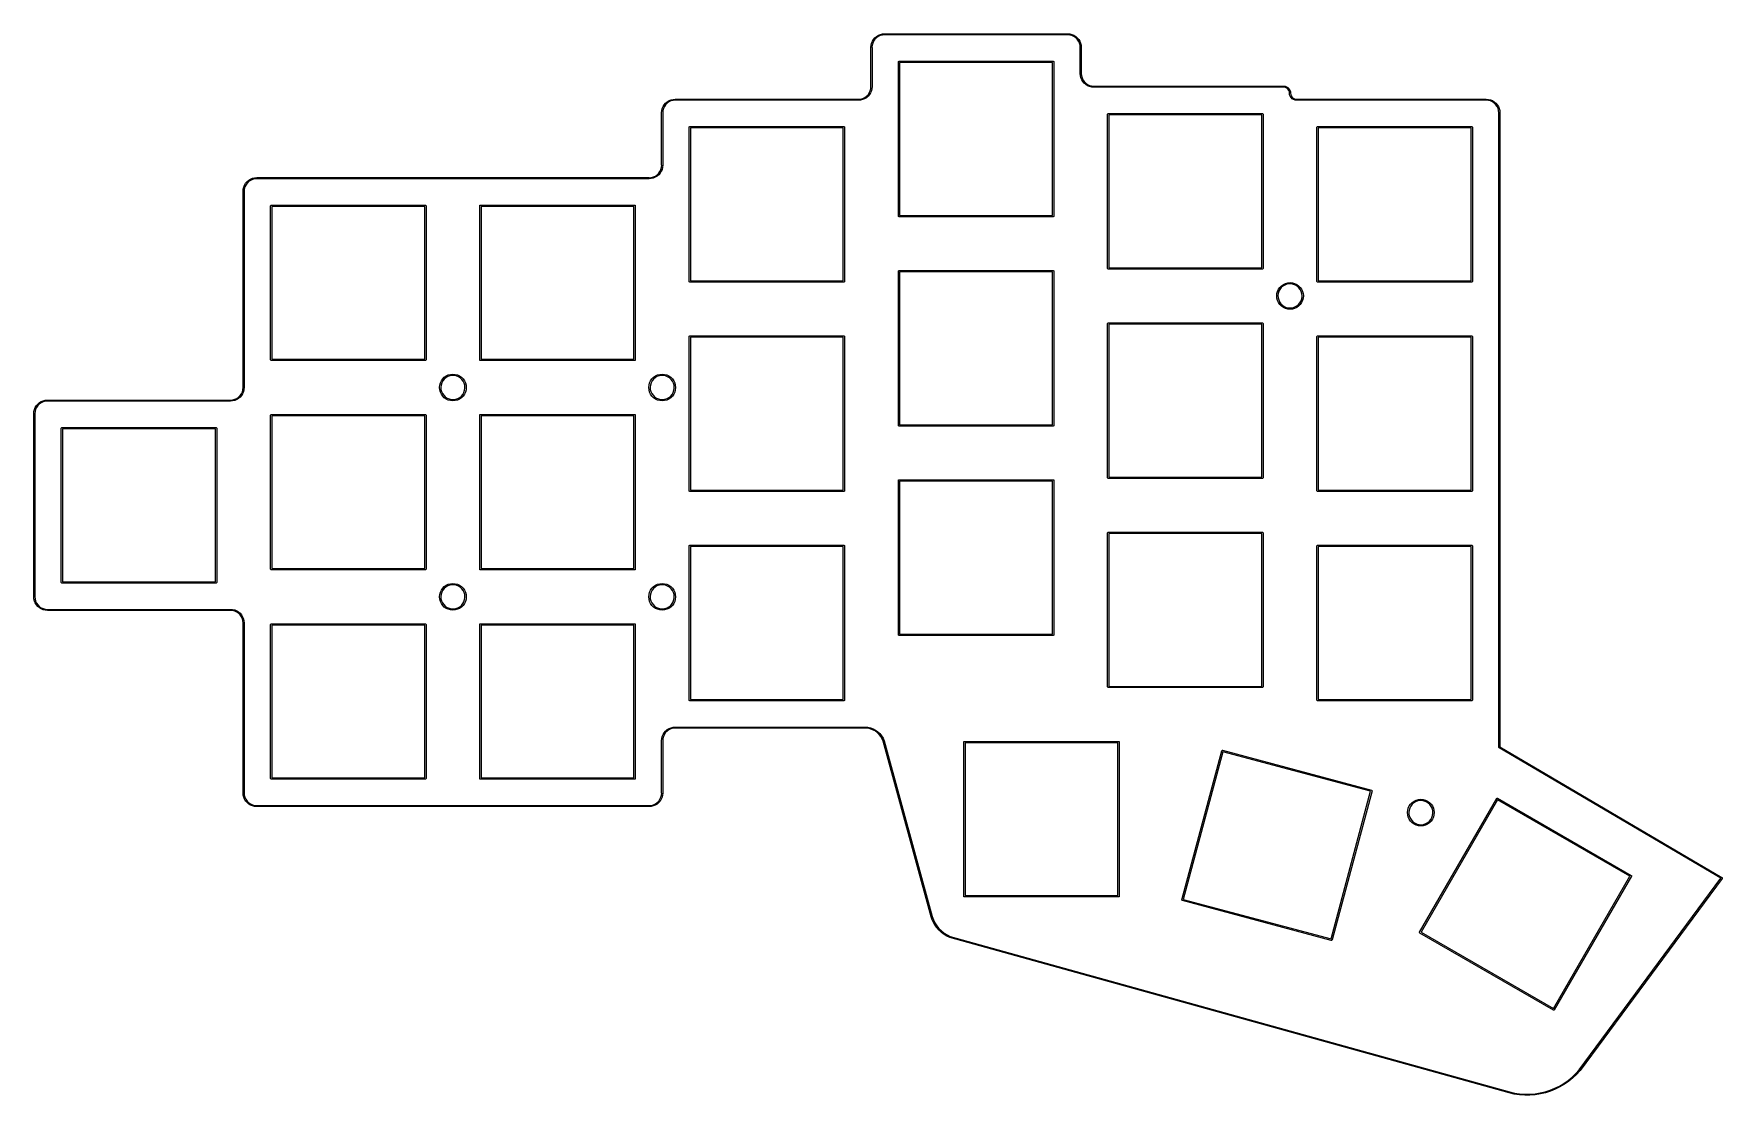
# Model space of a CAD drawing. Extents: x -5.19 to 0.84, y -3.56 to 0.24.
import ezdxf

# ---------------------------------------------------------------- set-up
doc = ezdxf.new("R2010")
doc.units = 0
doc.header["$MEASUREMENT"] = 0
doc.layers.add('BLACK', color=7, linetype='CONTINUOUS')

msp = doc.modelspace()

# ---------------------------------------------------------------- linework, layer by layer
at = {"layer": 'BLACK', "linetype": 'CONTINUOUS'}
for p, q in [((-2.1993, 0.187), (-2.1987, 0.1946)), ((-2.1993, 0.0468), (-2.1993, 0.187)), ((-2.1987, 0.1946), (-2.1969, 0.2021)), ((-2.1969, 0.2021), (-2.194, 0.2091)), ((-2.1949, 0.1948), (-2.1955, 0.1873)), ((-2.1955, 0.1873), (-2.1954, 0.187)), ((-2.1954, 0.187), (-2.1954, 0.0468)), ((-2.1928, 0.2024), (-2.1949, 0.1948)), ((-2.194, 0.2091), (-2.19, 0.2156)), ((-2.1895, 0.2095), (-2.1928, 0.2024)), ((-2.19, 0.2156), (-2.185, 0.2215)), ((-2.185, 0.2159), (-2.1895, 0.2095)), ((-2.185, 0.2215), (-2.1792, 0.2264)), ((-2.1795, 0.2214), (-2.185, 0.2159)), ((-2.1731, 0.2259), (-2.1795, 0.2214)), ((-2.1792, 0.2264), (-2.1727, 0.2304)), ((-2.166, 0.2293), (-2.1731, 0.2259)), ((-2.1727, 0.2304), (-2.1656, 0.2333)), ((-2.1584, 0.2313), (-2.166, 0.2293)), ((-2.1656, 0.2333), (-2.1582, 0.2351)), ((-2.1509, 0.2319), (-2.1584, 0.2313)), ((-2.1582, 0.2351), (-2.1506, 0.2357)), ((-2.1506, 0.2318), (-2.1509, 0.2319)), ((-2.1506, 0.2357), (-1.4961, 0.2357)), ((-1.4961, 0.2318), (-2.1506, 0.2318)), ((-1.4961, 0.2357), (-1.4884, 0.2351)), ((-1.4957, 0.2319), (-1.4961, 0.2318)), ((-1.4883, 0.2313), (-1.4957, 0.2319)), ((-1.4884, 0.2351), (-1.481, 0.2333)), ((-1.4807, 0.2293), (-1.4883, 0.2313)), ((-1.481, 0.2333), (-1.4739, 0.2304)), ((-1.4736, 0.2259), (-1.4807, 0.2293)), ((-1.4739, 0.2304), (-1.4674, 0.2264)), ((-1.4672, 0.2214), (-1.4736, 0.2259)), ((-1.4674, 0.2264), (-1.4616, 0.2215)), ((-1.4616, 0.2159), (-1.4672, 0.2214)), ((-1.4616, 0.2215), (-1.4567, 0.2156)), ((-1.4571, 0.2095), (-1.4616, 0.2159)), ((-1.4538, 0.2024), (-1.4571, 0.2095)), ((-1.4567, 0.2156), (-1.4526, 0.2091)), ((-1.4518, 0.1948), (-1.4538, 0.2024)), ((-1.4526, 0.2091), (-1.4497, 0.2021)), ((-1.4511, 0.1873), (-1.4518, 0.1948)), ((-1.4513, 0.187), (-1.4511, 0.1873)), ((-1.4513, 0.0935), (-1.4513, 0.187)), ((-1.4497, 0.2021), (-1.4479, 0.1946)), ((-1.4479, 0.1946), (-1.4473, 0.187)), ((-1.4473, 0.187), (-1.4473, 0.0935)), ((-2.1013, 0.1353), (-2.1006, 0.137)), ((-2.1013, -0.4158), (-2.1013, 0.1353)), ((-2.1006, 0.137), (-2.0989, 0.1377)), ((-2.0989, 0.1377), (-1.5477, 0.1377)), ((-2.0966, 0.133), (-2.0966, -0.4135)), ((-1.5501, 0.133), (-2.0966, 0.133)), ((-1.5501, -0.4135), (-1.5501, 0.133)), ((-1.5477, 0.1377), (-1.5461, 0.137)), ((-1.5461, 0.137), (-1.5454, 0.1353)), ((-1.5454, 0.1353), (-1.5454, -0.4158)), ((-1.4507, 0.0859), (-1.4513, 0.0935)), ((-1.4489, 0.0784), (-1.4507, 0.0859)), ((-1.446, 0.0714), (-1.4489, 0.0784)), ((-1.4473, 0.0935), (-1.4475, 0.0932)), ((-1.4475, 0.0932), (-1.4468, 0.0857)), ((-1.4468, 0.0857), (-1.4448, 0.0781)), ((-1.442, 0.0649), (-1.446, 0.0714)), ((-1.4448, 0.0781), (-1.4415, 0.071)), ((-1.437, 0.0591), (-1.442, 0.0649)), ((-1.4415, 0.071), (-1.437, 0.0646)), ((-1.437, 0.0646), (-1.4315, 0.0591)), ((-2.9137, -0.0004), (-2.9062, 0.0014)), ((-2.9062, 0.0014), (-2.8986, 0.002)), ((-2.8986, 0.002), (-2.2441, 0.002)), ((-2.2441, 0.002), (-2.2437, 0.0018)), ((-2.2437, 0.0018), (-2.2363, 0.0025)), ((-2.229, 0.0004), (-2.2365, -0.0014)), ((-2.2363, 0.0025), (-2.2287, 0.0045)), ((-2.222, 0.0033), (-2.229, 0.0004)), ((-2.2287, 0.0045), (-2.2216, 0.0078)), ((-2.2155, 0.0073), (-2.222, 0.0033)), ((-2.2216, 0.0078), (-2.2152, 0.0123)), ((-2.2096, 0.0123), (-2.2155, 0.0073)), ((-2.2152, 0.0123), (-2.2097, 0.0179)), ((-2.2097, 0.0179), (-2.2052, 0.0243)), ((-2.2047, 0.0181), (-2.2096, 0.0123)), ((-2.2052, 0.0243), (-2.2018, 0.0314)), ((-2.2007, 0.0246), (-2.2047, 0.0181)), ((-2.2018, 0.0314), (-2.1998, 0.0389)), ((-2.1978, 0.0317), (-2.2007, 0.0246)), ((-2.1998, 0.0389), (-2.1992, 0.0464)), ((-2.1992, 0.0464), (-2.1993, 0.0468)), ((-2.196, 0.0391), (-2.1978, 0.0317)), ((-2.1954, 0.0468), (-2.196, 0.0391)), ((-1.4312, 0.0541), (-1.437, 0.0591)), ((-1.4315, 0.0591), (-1.425, 0.0546)), ((-1.4247, 0.0501), (-1.4312, 0.0541)), ((-1.425, 0.0546), (-1.4179, 0.0513)), ((-1.4176, 0.0472), (-1.4247, 0.0501)), ((-1.4179, 0.0513), (-1.4104, 0.0492)), ((-1.4102, 0.0454), (-1.4176, 0.0472)), ((-1.4104, 0.0492), (-1.4029, 0.0486)), ((-1.4026, 0.0448), (-1.4102, 0.0454)), ((-1.4029, 0.0486), (-1.4026, 0.0487)), ((-1.4026, 0.0487), (-0.7247, 0.0487)), ((-0.7247, 0.0448), (-1.4026, 0.0448)), ((-0.7247, 0.0487), (-0.719, 0.0481)), ((-0.7247, 0.0487), (-0.7247, 0.0487)), ((-0.7244, 0.0449), (-0.7247, 0.0448)), ((-0.7247, 0.0448), (-0.7247, 0.0448)), ((-0.7247, 0.0448), (-0.7247, 0.0448)), ((-0.7199, 0.0444), (-0.7244, 0.0449)), ((-0.7153, 0.0428), (-0.7199, 0.0444)), ((-0.719, 0.0481), (-0.7137, 0.0462)), ((-0.7112, 0.0402), (-0.7153, 0.0428)), ((-0.7137, 0.0462), (-0.7089, 0.0432)), ((-0.7078, 0.0368), (-0.7112, 0.0402)), ((-0.7089, 0.0432), (-0.7048, 0.0392)), ((-0.7052, 0.0327), (-0.7078, 0.0368)), ((-0.7037, 0.0282), (-0.7052, 0.0327)), ((-0.7048, 0.0392), (-0.7018, 0.0344)), ((-0.7031, 0.0236), (-0.7037, 0.0282)), ((-0.7032, 0.0234), (-0.7031, 0.0236)), ((-0.7026, 0.0177), (-0.7032, 0.0234)), ((-0.7007, 0.0124), (-0.7026, 0.0177)), ((-0.7018, 0.0344), (-0.6999, 0.029)), ((-0.6977, 0.0076), (-0.7007, 0.0124)), ((-0.6999, 0.029), (-0.6993, 0.0234)), ((-0.6993, 0.0234), (-0.6994, 0.0231)), ((-0.6994, 0.0231), (-0.6989, 0.0186)), ((-0.6989, 0.0186), (-0.6973, 0.014)), ((-0.6937, 0.0036), (-0.6977, 0.0076)), ((-0.6973, 0.014), (-0.6947, 0.0099)), ((-0.6947, 0.0099), (-0.6913, 0.0065)), ((-0.6889, 0.0005), (-0.6937, 0.0036)), ((-0.6913, 0.0065), (-0.6873, 0.004)), ((-0.6835, -0.0013), (-0.6889, 0.0005)), ((-0.6873, 0.004), (-0.6827, 0.0024)), ((-0.6827, 0.0024), (-0.6782, 0.0019)), ((-0.6782, 0.0019), (-0.6779, 0.002)), ((-0.6779, 0.002), (-0.6779, 0.002)), ((-0.6779, 0.002), (-0.6779, 0.002)), ((-0.6779, 0.002), (0, 0.002)), ((0, 0.002), (0.0076, 0.0014)), ((0.0076, 0.0014), (0.0151, -0.0004)), ((-2.9473, -0.0468), (-2.9467, -0.0391)), ((-2.9473, -0.2338), (-2.9473, -0.0468)), ((-2.9467, -0.0391), (-2.945, -0.0317)), ((-2.945, -0.0317), (-2.942, -0.0246)), ((-2.9429, -0.0389), (-2.9436, -0.0464)), ((-2.9436, -0.0464), (-2.9434, -0.0468)), ((-2.9434, -0.0468), (-2.9434, -0.2338)), ((-2.9409, -0.0314), (-2.9429, -0.0389)), ((-2.942, -0.0246), (-2.938, -0.0181)), ((-2.9375, -0.0243), (-2.9409, -0.0314)), ((-2.938, -0.0181), (-2.9331, -0.0123)), ((-2.9331, -0.0179), (-2.9375, -0.0243)), ((-2.9331, -0.0123), (-2.9273, -0.0073)), ((-2.9275, -0.0123), (-2.9331, -0.0179)), ((-2.9211, -0.0078), (-2.9275, -0.0123)), ((-2.9273, -0.0073), (-2.9207, -0.0033)), ((-2.914, -0.0045), (-2.9211, -0.0078)), ((-2.9207, -0.0033), (-2.9137, -0.0004)), ((-2.9064, -0.0025), (-2.914, -0.0045)), ((-2.899, -0.0018), (-2.9064, -0.0025)), ((-2.8986, -0.002), (-2.899, -0.0018)), ((-2.2441, -0.002), (-2.8986, -0.002)), ((-2.2365, -0.0014), (-2.2441, -0.002)), ((-1.3533, -0.0517), (-1.3526, -0.05)), ((-1.3533, -0.6029), (-1.3533, -0.0517)), ((-1.3526, -0.05), (-1.3509, -0.0493)), ((-1.3509, -0.0493), (-0.7997, -0.0493)), ((-1.3485, -0.054), (-1.3485, -0.6005)), ((-0.8021, -0.054), (-1.3485, -0.054)), ((-0.8021, -0.6005), (-0.8021, -0.054)), ((-0.7997, -0.0493), (-0.798, -0.05)), ((-0.798, -0.05), (-0.7973, -0.0517)), ((-0.7973, -0.0517), (-0.7973, -0.6029)), ((-0.6779, -0.002), (-0.6835, -0.0013)), ((0, -0.002), (-0.6779, -0.002)), ((-0.6779, -0.002), (-0.6779, -0.002)), ((0.0002, -0.0019), (0, -0.002)), ((0.0003, -0.0018), (0.0002, -0.0019)), ((0.0078, -0.0025), (0.0003, -0.0018)), ((0.0154, -0.0045), (0.0078, -0.0025)), ((0.0151, -0.0004), (0.0221, -0.0033)), ((0.0225, -0.0078), (0.0154, -0.0045)), ((0.0221, -0.0033), (0.0286, -0.0073)), ((0.0289, -0.0123), (0.0225, -0.0078)), ((0.0286, -0.0073), (0.0345, -0.0123)), ((0.0344, -0.0179), (0.0289, -0.0123)), ((0.0389, -0.0243), (0.0344, -0.0179)), ((0.0345, -0.0123), (0.0394, -0.0181)), ((0.0422, -0.0314), (0.0389, -0.0243)), ((0.0394, -0.0181), (0.0434, -0.0246)), ((0.0443, -0.0389), (0.0422, -0.0314)), ((0.0434, -0.0246), (0.0463, -0.0317)), ((0.0449, -0.0464), (0.0443, -0.0389)), ((0.0448, -0.0468), (0.0449, -0.0464)), ((0.0448, -2.3142), (0.0448, -0.0468)), ((0.0463, -0.0317), (0.0481, -0.0391)), ((0.0481, -0.0391), (0.0487, -0.0468)), ((0.0487, -0.0468), (0.0487, -2.3131)), ((-2.8493, -0.0984), (-2.8486, -0.0968)), ((-2.8493, -0.6496), (-2.8493, -0.0984)), ((-2.8486, -0.0968), (-2.847, -0.0961)), ((-2.847, -0.0961), (-2.2958, -0.0961)), ((-2.8446, -0.1008), (-2.8446, -0.6472)), ((-2.2981, -0.1008), (-2.8446, -0.1008)), ((-2.2981, -0.6472), (-2.2981, -0.1008)), ((-2.2958, -0.0961), (-2.2941, -0.0968)), ((-2.2941, -0.0968), (-2.2934, -0.0984)), ((-2.2934, -0.0984), (-2.2934, -0.6496)), ((-0.6052, -0.0984), (-0.6045, -0.0968)), ((-0.6052, -0.6496), (-0.6052, -0.0984)), ((-0.6045, -0.0968), (-0.6029, -0.0961)), ((-0.6029, -0.0961), (-0.0517, -0.0961)), ((-0.6005, -0.1008), (-0.6005, -0.6472)), ((-0.054, -0.1008), (-0.6005, -0.1008)), ((-0.054, -0.6472), (-0.054, -0.1008)), ((-0.0517, -0.0961), (-0.05, -0.0968)), ((-0.05, -0.0968), (-0.0493, -0.0984)), ((-0.0493, -0.0984), (-0.0493, -0.6496)), ((-2.9478, -0.2416), (-2.9472, -0.2341)), ((-2.9472, -0.2341), (-2.9473, -0.2338)), ((-2.944, -0.2414), (-2.9458, -0.2488)), ((-2.9434, -0.2338), (-2.944, -0.2414)), ((-4.4381, -0.3051), (-4.4341, -0.2986)), ((-4.4341, -0.2986), (-4.4291, -0.2928)), ((-4.4291, -0.2984), (-4.4336, -0.3048)), ((-4.4291, -0.2928), (-4.4233, -0.2878)), ((-4.4236, -0.2928), (-4.4291, -0.2984)), ((-4.4172, -0.2883), (-4.4236, -0.2928)), ((-4.4233, -0.2878), (-4.4168, -0.2839)), ((-4.4101, -0.285), (-4.4172, -0.2883)), ((-4.4168, -0.2839), (-4.4097, -0.2809)), ((-4.4025, -0.283), (-4.4101, -0.285)), ((-4.4097, -0.2809), (-4.4023, -0.2791)), ((-4.395, -0.2823), (-4.4025, -0.283)), ((-4.4023, -0.2791), (-4.3947, -0.2785)), ((-4.3947, -0.2825), (-4.395, -0.2823)), ((-4.3947, -0.2785), (-2.9921, -0.2785)), ((-2.9921, -0.2825), (-4.3947, -0.2825)), ((-2.9921, -0.2785), (-2.9918, -0.2787)), ((-2.9845, -0.2819), (-2.9921, -0.2825)), ((-2.9918, -0.2787), (-2.9843, -0.278)), ((-2.9771, -0.2801), (-2.9845, -0.2819)), ((-2.9843, -0.278), (-2.9768, -0.276)), ((-2.97, -0.2772), (-2.9771, -0.2801)), ((-2.9768, -0.276), (-2.9697, -0.2727)), ((-2.9635, -0.2732), (-2.97, -0.2772)), ((-2.9697, -0.2727), (-2.9632, -0.2682)), ((-2.9577, -0.2682), (-2.9635, -0.2732)), ((-2.9632, -0.2682), (-2.9577, -0.2627)), ((-2.9577, -0.2627), (-2.9532, -0.2562)), ((-2.9527, -0.2624), (-2.9577, -0.2682)), ((-2.9532, -0.2562), (-2.9499, -0.2491)), ((-2.9487, -0.2559), (-2.9527, -0.2624)), ((-2.9499, -0.2491), (-2.9478, -0.2416)), ((-2.9458, -0.2488), (-2.9487, -0.2559)), ((-4.4434, -0.3273), (-4.4428, -0.3196)), ((-4.4434, -1.0285), (-4.4434, -0.3273)), ((-4.4428, -0.3196), (-4.441, -0.3122)), ((-4.441, -0.3122), (-4.4381, -0.3051)), ((-4.439, -0.3195), (-4.4396, -0.3269)), ((-4.4396, -0.3269), (-4.4395, -0.3273)), ((-4.4395, -0.3273), (-4.4395, -1.0285)), ((-4.4369, -0.3119), (-4.439, -0.3195)), ((-4.4336, -0.3048), (-4.4369, -0.3119)), ((-4.3454, -0.3789), (-4.3447, -0.3773)), ((-4.3454, -0.9301), (-4.3454, -0.3789)), ((-4.3447, -0.3773), (-4.343, -0.3766)), ((-4.343, -0.3766), (-3.7918, -0.3766)), ((-4.3407, -0.3813), (-4.3407, -0.9278)), ((-3.7942, -0.3813), (-4.3407, -0.3813)), ((-3.7942, -0.9278), (-3.7942, -0.3813)), ((-3.7918, -0.3766), (-3.7902, -0.3773)), ((-3.7902, -0.3773), (-3.7895, -0.3789)), ((-3.7895, -0.3789), (-3.7895, -0.9301)), ((-3.5973, -0.3789), (-3.5966, -0.3773)), ((-3.5973, -0.9301), (-3.5973, -0.3789)), ((-3.5966, -0.3773), (-3.595, -0.3766)), ((-3.595, -0.3766), (-3.0438, -0.3766)), ((-3.5926, -0.3813), (-3.5926, -0.9278)), ((-3.0462, -0.3813), (-3.5926, -0.3813)), ((-3.0462, -0.9278), (-3.0462, -0.3813)), ((-3.0438, -0.3766), (-3.0421, -0.3773)), ((-3.0421, -0.3773), (-3.0414, -0.3789)), ((-3.0414, -0.3789), (-3.0414, -0.9301)), ((-2.1006, -0.4175), (-2.1013, -0.4158)), ((-2.0989, -0.4182), (-2.1006, -0.4175)), ((-1.5477, -0.4182), (-2.0989, -0.4182)), ((-2.0966, -0.4135), (-1.5501, -0.4135)), ((-1.5461, -0.4175), (-1.5477, -0.4182)), ((-1.5454, -0.4158), (-1.5461, -0.4175)), ((-1.3526, -0.6045), (-1.3533, -0.6029)), ((-1.3485, -0.6005), (-0.8021, -0.6005)), ((-0.7973, -0.6029), (-0.798, -0.6045)), ((-2.8486, -0.6513), (-2.8493, -0.6496)), ((-2.847, -0.652), (-2.8486, -0.6513)), ((-2.2958, -0.652), (-2.847, -0.652)), ((-2.8446, -0.6472), (-2.2981, -0.6472)), ((-2.2941, -0.6513), (-2.2958, -0.652)), ((-2.2934, -0.6496), (-2.2941, -0.6513)), ((-2.1013, -0.6127), (-2.1006, -0.611)), ((-2.1013, -1.1639), (-2.1013, -0.6127)), ((-2.1006, -0.611), (-2.0989, -0.6103)), ((-2.0989, -0.6103), (-1.5477, -0.6103)), ((-2.0966, -0.6151), (-2.0966, -1.1615)), ((-1.5501, -0.6151), (-2.0966, -0.6151)), ((-1.5501, -1.1615), (-1.5501, -0.6151)), ((-1.5477, -0.6103), (-1.5461, -0.611)), ((-1.5461, -0.611), (-1.5454, -0.6127)), ((-1.5454, -0.6127), (-1.5454, -1.1639)), ((-1.3509, -0.6052), (-1.3526, -0.6045)), ((-0.7997, -0.6052), (-1.3509, -0.6052)), ((-0.798, -0.6045), (-0.7997, -0.6052)), ((-0.7319, -0.6648), (-0.7251, -0.66)), ((-0.7198, -0.6624), (-0.7266, -0.6664)), ((-0.7251, -0.66), (-0.7176, -0.6565)), ((-0.7124, -0.6597), (-0.7198, -0.6624)), ((-0.7176, -0.6565), (-0.7096, -0.6544)), ((-0.7047, -0.6583), (-0.7124, -0.6597)), ((-0.7096, -0.6544), (-0.7013, -0.6536)), ((-0.6968, -0.6584), (-0.7047, -0.6583)), ((-0.7013, -0.6536), (-0.693, -0.6544)), ((-0.689, -0.66), (-0.6968, -0.6584)), ((-0.693, -0.6544), (-0.685, -0.6565)), ((-0.6817, -0.6629), (-0.689, -0.66)), ((-0.685, -0.6565), (-0.6775, -0.66)), ((-0.675, -0.6671), (-0.6817, -0.6629)), ((-0.6775, -0.66), (-0.6707, -0.6648)), ((-0.6045, -0.6513), (-0.6052, -0.6496)), ((-0.6029, -0.652), (-0.6045, -0.6513)), ((-0.0517, -0.652), (-0.6029, -0.652)), ((-0.6005, -0.6472), (-0.054, -0.6472)), ((-0.05, -0.6513), (-0.0517, -0.652)), ((-0.0493, -0.6496), (-0.05, -0.6513)), ((-0.7489, -0.7013), (-0.7488, -0.7002)), ((-0.7482, -0.7096), (-0.7489, -0.7013)), ((-0.7488, -0.7002), (-0.7482, -0.693)), ((-0.7482, -0.693), (-0.746, -0.685)), ((-0.746, -0.7176), (-0.7482, -0.7096)), ((-0.746, -0.685), (-0.7425, -0.6775)), ((-0.7425, -0.7251), (-0.746, -0.7176)), ((-0.7434, -0.6923), (-0.7444, -0.7002)), ((-0.7444, -0.7002), (-0.7438, -0.708)), ((-0.7438, -0.708), (-0.7419, -0.7157)), ((-0.7411, -0.6848), (-0.7434, -0.6923)), ((-0.7425, -0.6775), (-0.7378, -0.6707)), ((-0.7419, -0.7157), (-0.7386, -0.7228)), ((-0.7374, -0.6778), (-0.7411, -0.6848)), ((-0.7386, -0.7228), (-0.7341, -0.7293)), ((-0.7378, -0.6707), (-0.7319, -0.6648)), ((-0.7325, -0.6716), (-0.7374, -0.6778)), ((-0.7266, -0.6664), (-0.7325, -0.6716)), ((-0.6693, -0.6724), (-0.675, -0.6671)), ((-0.6707, -0.6648), (-0.6648, -0.6707)), ((-0.6645, -0.6788), (-0.6693, -0.6724)), ((-0.6658, -0.7257), (-0.6619, -0.7188)), ((-0.6648, -0.6707), (-0.66, -0.6775)), ((-0.661, -0.6858), (-0.6645, -0.6788)), ((-0.6619, -0.7188), (-0.6594, -0.7113)), ((-0.6589, -0.6934), (-0.661, -0.6858)), ((-0.66, -0.6775), (-0.6565, -0.685)), ((-0.6565, -0.7176), (-0.66, -0.7251)), ((-0.6594, -0.7113), (-0.6582, -0.7035)), ((-0.6582, -0.7013), (-0.6589, -0.6934)), ((-0.6582, -0.7035), (-0.6582, -0.7013)), ((-0.6565, -0.685), (-0.6544, -0.693)), ((-0.6544, -0.7096), (-0.6565, -0.7176)), ((-0.6544, -0.693), (-0.6536, -0.7013)), ((-0.6536, -0.7013), (-0.6544, -0.7096)), ((-0.7378, -0.7319), (-0.7425, -0.7251)), ((-0.7319, -0.7378), (-0.7378, -0.7319)), ((-0.7341, -0.7293), (-0.7284, -0.7348)), ((-0.7251, -0.7425), (-0.7319, -0.7378)), ((-0.7284, -0.7348), (-0.7218, -0.7392)), ((-0.7176, -0.746), (-0.7251, -0.7425)), ((-0.7218, -0.7392), (-0.7146, -0.7423)), ((-0.7096, -0.7482), (-0.7176, -0.746)), ((-0.7146, -0.7423), (-0.7069, -0.744)), ((-0.7013, -0.7489), (-0.7096, -0.7482)), ((-0.7069, -0.744), (-0.699, -0.7443)), ((-0.693, -0.7482), (-0.7013, -0.7489)), ((-0.699, -0.7443), (-0.6912, -0.7432)), ((-0.685, -0.746), (-0.693, -0.7482)), ((-0.6912, -0.7432), (-0.6837, -0.7407)), ((-0.6775, -0.7425), (-0.685, -0.746)), ((-0.6837, -0.7407), (-0.6769, -0.7368)), ((-0.6707, -0.7378), (-0.6775, -0.7425)), ((-0.6769, -0.7368), (-0.6708, -0.7318)), ((-0.6708, -0.7318), (-0.6658, -0.7257)), ((-0.6648, -0.7319), (-0.6707, -0.7378)), ((-0.66, -0.7251), (-0.6648, -0.7319)), ((-2.8493, -0.8465), (-2.8486, -0.8448)), ((-2.8486, -0.8448), (-2.847, -0.8441)), ((-2.847, -0.8441), (-2.2958, -0.8441)), ((-2.2958, -0.8441), (-2.2941, -0.8448)), ((-2.2941, -0.8448), (-2.2934, -0.8465)), ((-1.3533, -0.7997), (-1.3526, -0.798)), ((-1.3533, -1.3509), (-1.3533, -0.7997)), ((-1.3526, -0.798), (-1.3509, -0.7973)), ((-1.3509, -0.7973), (-0.7997, -0.7973)), ((-1.3485, -0.8021), (-1.3485, -1.3485)), ((-0.8021, -0.8021), (-1.3485, -0.8021)), ((-0.8021, -1.3485), (-0.8021, -0.8021)), ((-0.7997, -0.7973), (-0.798, -0.798)), ((-0.798, -0.798), (-0.7973, -0.7997)), ((-0.7973, -0.7997), (-0.7973, -1.3509)), ((-0.6052, -0.8465), (-0.6045, -0.8448)), ((-0.6045, -0.8448), (-0.6029, -0.8441)), ((-0.6029, -0.8441), (-0.0517, -0.8441)), ((-0.0517, -0.8441), (-0.05, -0.8448)), ((-0.05, -0.8448), (-0.0493, -0.8465)), ((-2.8493, -1.3976), (-2.8493, -0.8465)), ((-2.8446, -0.8488), (-2.8446, -1.3953)), ((-2.2981, -0.8488), (-2.8446, -0.8488)), ((-2.2981, -1.3953), (-2.2981, -0.8488)), ((-2.2934, -0.8465), (-2.2934, -1.3976)), ((-0.6052, -1.3976), (-0.6052, -0.8465)), ((-0.6005, -0.8488), (-0.6005, -1.3953)), ((-0.054, -0.8488), (-0.6005, -0.8488)), ((-0.054, -1.3953), (-0.054, -0.8488)), ((-0.0493, -0.8465), (-0.0493, -1.3976)), ((-4.3447, -0.9318), (-4.3454, -0.9301)), ((-4.343, -0.9325), (-4.3447, -0.9318)), ((-3.7918, -0.9325), (-4.343, -0.9325)), ((-4.3407, -0.9278), (-3.7942, -0.9278)), ((-3.7902, -0.9318), (-3.7918, -0.9325)), ((-3.7895, -0.9301), (-3.7902, -0.9318)), ((-3.5966, -0.9318), (-3.5973, -0.9301)), ((-3.595, -0.9325), (-3.5966, -0.9318)), ((-3.0438, -0.9325), (-3.595, -0.9325)), ((-3.5926, -0.9278), (-3.0462, -0.9278)), ((-3.0421, -0.9318), (-3.0438, -0.9325)), ((-3.0414, -0.9301), (-3.0421, -0.9318)), ((-3.7409, -1.0274), (-3.7403, -1.0203)), ((-3.7403, -1.0203), (-3.7382, -1.0123)), ((-3.7382, -1.0123), (-3.7347, -1.0047)), ((-3.7356, -1.0196), (-3.7365, -1.0274)), ((-3.7332, -1.012), (-3.7356, -1.0196)), ((-3.7347, -1.0047), (-3.7299, -0.9979)), ((-3.7296, -1.0051), (-3.7332, -1.012)), ((-3.7299, -0.9979), (-3.724, -0.9921)), ((-3.7247, -0.9989), (-3.7296, -1.0051)), ((-3.7187, -0.9937), (-3.7247, -0.9989)), ((-3.724, -0.9921), (-3.7172, -0.9873)), ((-3.712, -0.9896), (-3.7187, -0.9937)), ((-3.7172, -0.9873), (-3.7097, -0.9838)), ((-3.7046, -0.9869), (-3.712, -0.9896)), ((-3.7097, -0.9838), (-3.7017, -0.9816)), ((-3.6968, -0.9856), (-3.7046, -0.9869)), ((-3.7017, -0.9816), (-3.6934, -0.9809)), ((-3.6889, -0.9857), (-3.6968, -0.9856)), ((-3.6934, -0.9809), (-3.6851, -0.9816)), ((-3.6812, -0.9872), (-3.6889, -0.9857)), ((-3.6851, -0.9816), (-3.6771, -0.9838)), ((-3.6738, -0.9901), (-3.6812, -0.9872)), ((-3.6771, -0.9838), (-3.6696, -0.9873)), ((-3.6672, -0.9944), (-3.6738, -0.9901)), ((-3.6696, -0.9873), (-3.6628, -0.9921)), ((-3.6614, -0.9997), (-3.6672, -0.9944)), ((-3.6628, -0.9921), (-3.6569, -0.9979)), ((-3.6567, -1.006), (-3.6614, -0.9997)), ((-3.6569, -0.9979), (-3.6521, -1.0047)), ((-3.6532, -1.0131), (-3.6567, -1.006)), ((-3.651, -1.0207), (-3.6532, -1.0131)), ((-3.6521, -1.0047), (-3.6486, -1.0123)), ((-3.6503, -1.0285), (-3.651, -1.0207)), ((-3.6486, -1.0123), (-3.6465, -1.0203)), ((-3.6465, -1.0203), (-3.6458, -1.0285)), ((-2.9929, -1.0274), (-2.9923, -1.0203)), ((-2.9923, -1.0203), (-2.9901, -1.0123)), ((-2.9901, -1.0123), (-2.9866, -1.0047)), ((-2.9875, -1.0196), (-2.9885, -1.0274)), ((-2.9852, -1.012), (-2.9875, -1.0196)), ((-2.9866, -1.0047), (-2.9819, -0.9979)), ((-2.9815, -1.0051), (-2.9852, -1.012)), ((-2.9819, -0.9979), (-2.976, -0.9921)), ((-2.9766, -0.9989), (-2.9815, -1.0051)), ((-2.9707, -0.9937), (-2.9766, -0.9989)), ((-2.976, -0.9921), (-2.9692, -0.9873)), ((-2.9639, -0.9896), (-2.9707, -0.9937)), ((-2.9692, -0.9873), (-2.9617, -0.9838)), ((-2.9565, -0.9869), (-2.9639, -0.9896)), ((-2.9617, -0.9838), (-2.9537, -0.9816)), ((-2.9488, -0.9856), (-2.9565, -0.9869)), ((-2.9537, -0.9816), (-2.9454, -0.9809)), ((-2.9409, -0.9857), (-2.9488, -0.9856)), ((-2.9454, -0.9809), (-2.9371, -0.9816)), ((-2.9331, -0.9872), (-2.9409, -0.9857)), ((-2.9371, -0.9816), (-2.9291, -0.9838)), ((-2.9258, -0.9901), (-2.9331, -0.9872)), ((-2.9291, -0.9838), (-2.9216, -0.9873)), ((-2.9191, -0.9944), (-2.9258, -0.9901)), ((-2.9216, -0.9873), (-2.9148, -0.9921)), ((-2.9133, -0.9997), (-2.9191, -0.9944)), ((-2.9148, -0.9921), (-2.9089, -0.9979)), ((-2.9086, -1.006), (-2.9133, -0.9997)), ((-2.9089, -0.9979), (-2.9041, -1.0047)), ((-2.9051, -1.0131), (-2.9086, -1.006)), ((-2.903, -1.0207), (-2.9051, -1.0131)), ((-2.9041, -1.0047), (-2.9006, -1.0123)), ((-2.9023, -1.0285), (-2.903, -1.0207)), ((-2.9006, -1.0123), (-2.8985, -1.0203)), ((-2.8985, -1.0203), (-2.8977, -1.0285)), ((-5.1772, -1.0876), (-5.1714, -1.0826)), ((-5.1652, -1.0831), (-5.1716, -1.0876)), ((-5.1714, -1.0826), (-5.1648, -1.0786)), ((-5.1581, -1.0798), (-5.1652, -1.0831)), ((-5.1648, -1.0786), (-5.1578, -1.0757)), ((-5.1505, -1.0778), (-5.1581, -1.0798)), ((-5.1578, -1.0757), (-5.1503, -1.0739)), ((-5.1431, -1.0771), (-5.1505, -1.0778)), ((-5.1503, -1.0739), (-5.1427, -1.0733)), ((-5.1427, -1.0773), (-5.1431, -1.0771)), ((-5.1427, -1.0733), (-4.4882, -1.0733)), ((-4.4882, -1.0773), (-5.1427, -1.0773)), ((-4.4882, -1.0733), (-4.4878, -1.0735)), ((-4.4806, -1.0767), (-4.4882, -1.0773)), ((-4.4878, -1.0735), (-4.4804, -1.0728)), ((-4.4731, -1.0749), (-4.4806, -1.0767)), ((-4.4804, -1.0728), (-4.4728, -1.0708)), ((-4.4661, -1.0719), (-4.4731, -1.0749)), ((-4.4728, -1.0708), (-4.4657, -1.0675)), ((-4.4596, -1.068), (-4.4661, -1.0719)), ((-4.4657, -1.0675), (-4.4593, -1.063)), ((-4.4537, -1.063), (-4.4596, -1.068)), ((-4.4593, -1.063), (-4.4538, -1.0574)), ((-4.4538, -1.0574), (-4.4493, -1.051)), ((-4.4488, -1.0572), (-4.4537, -1.063)), ((-4.4493, -1.051), (-4.4459, -1.0439)), ((-4.4448, -1.0507), (-4.4488, -1.0572)), ((-4.4459, -1.0439), (-4.4439, -1.0364)), ((-4.4418, -1.0436), (-4.4448, -1.0507)), ((-4.4439, -1.0364), (-4.4433, -1.0289)), ((-4.4433, -1.0289), (-4.4434, -1.0285)), ((-4.4401, -1.0362), (-4.4418, -1.0436)), ((-4.4395, -1.0285), (-4.4401, -1.0362)), ((-3.741, -1.0285), (-3.7409, -1.0274)), ((-3.7403, -1.0368), (-3.741, -1.0285)), ((-3.7382, -1.0448), (-3.7403, -1.0368)), ((-3.7347, -1.0524), (-3.7382, -1.0448)), ((-3.7365, -1.0274), (-3.736, -1.0353)), ((-3.736, -1.0353), (-3.734, -1.0429)), ((-3.7299, -1.0592), (-3.7347, -1.0524)), ((-3.734, -1.0429), (-3.7307, -1.0501)), ((-3.7307, -1.0501), (-3.7262, -1.0565)), ((-3.724, -1.065), (-3.7299, -1.0592)), ((-3.7262, -1.0565), (-3.7205, -1.062)), ((-3.7172, -1.0698), (-3.724, -1.065)), ((-3.7205, -1.062), (-3.714, -1.0664)), ((-3.7097, -1.0733), (-3.7172, -1.0698)), ((-3.714, -1.0664), (-3.7067, -1.0695)), ((-3.7017, -1.0755), (-3.7097, -1.0733)), ((-3.7067, -1.0695), (-3.699, -1.0713)), ((-3.6934, -1.0762), (-3.7017, -1.0755)), ((-3.699, -1.0713), (-3.6911, -1.0716)), ((-3.6851, -1.0755), (-3.6934, -1.0762)), ((-3.6911, -1.0716), (-3.6833, -1.0704)), ((-3.6771, -1.0733), (-3.6851, -1.0755)), ((-3.6833, -1.0704), (-3.6759, -1.0679)), ((-3.6696, -1.0698), (-3.6771, -1.0733)), ((-3.6759, -1.0679), (-3.669, -1.0641)), ((-3.6628, -1.065), (-3.6696, -1.0698)), ((-3.669, -1.0641), (-3.6629, -1.059)), ((-3.6629, -1.059), (-3.6579, -1.053)), ((-3.6569, -1.0592), (-3.6628, -1.065)), ((-3.6579, -1.053), (-3.654, -1.0461)), ((-3.6521, -1.0524), (-3.6569, -1.0592)), ((-3.654, -1.0461), (-3.6515, -1.0386)), ((-3.6486, -1.0448), (-3.6521, -1.0524)), ((-3.6515, -1.0386), (-3.6504, -1.0308)), ((-3.6504, -1.0308), (-3.6503, -1.0285)), ((-3.6465, -1.0368), (-3.6486, -1.0448)), ((-3.6458, -1.0285), (-3.6465, -1.0368)), ((-2.993, -1.0285), (-2.9929, -1.0274)), ((-2.9923, -1.0368), (-2.993, -1.0285)), ((-2.9901, -1.0448), (-2.9923, -1.0368)), ((-2.9866, -1.0524), (-2.9901, -1.0448)), ((-2.9885, -1.0274), (-2.9879, -1.0353)), ((-2.9879, -1.0353), (-2.986, -1.0429)), ((-2.9819, -1.0592), (-2.9866, -1.0524)), ((-2.986, -1.0429), (-2.9827, -1.0501)), ((-2.9827, -1.0501), (-2.9781, -1.0565)), ((-2.976, -1.065), (-2.9819, -1.0592)), ((-2.9781, -1.0565), (-2.9725, -1.062)), ((-2.9692, -1.0698), (-2.976, -1.065)), ((-2.9725, -1.062), (-2.9659, -1.0664)), ((-2.9617, -1.0733), (-2.9692, -1.0698)), ((-2.9659, -1.0664), (-2.9587, -1.0695)), ((-2.9537, -1.0755), (-2.9617, -1.0733)), ((-2.9587, -1.0695), (-2.951, -1.0713)), ((-2.9454, -1.0762), (-2.9537, -1.0755)), ((-2.951, -1.0713), (-2.9431, -1.0716)), ((-2.9371, -1.0755), (-2.9454, -1.0762)), ((-2.9431, -1.0716), (-2.9353, -1.0704)), ((-2.9291, -1.0733), (-2.9371, -1.0755)), ((-2.9353, -1.0704), (-2.9278, -1.0679)), ((-2.9216, -1.0698), (-2.9291, -1.0733)), ((-2.9278, -1.0679), (-2.921, -1.0641)), ((-2.9148, -1.065), (-2.9216, -1.0698)), ((-2.921, -1.0641), (-2.9149, -1.059)), ((-2.9149, -1.059), (-2.9099, -1.053)), ((-2.9089, -1.0592), (-2.9148, -1.065)), ((-2.9099, -1.053), (-2.906, -1.0461)), ((-2.9041, -1.0524), (-2.9089, -1.0592)), ((-2.906, -1.0461), (-2.9035, -1.0386)), ((-2.9006, -1.0448), (-2.9041, -1.0524)), ((-2.9035, -1.0386), (-2.9023, -1.0308)), ((-2.9023, -1.0308), (-2.9023, -1.0285)), ((-2.8985, -1.0368), (-2.9006, -1.0448)), ((-2.8977, -1.0285), (-2.8985, -1.0368)), ((-5.1914, -1.122), (-5.1908, -1.1144)), ((-5.1914, -1.7766), (-5.1914, -1.122)), ((-5.1908, -1.1144), (-5.189, -1.107)), ((-5.189, -1.107), (-5.1861, -1.0999)), ((-5.187, -1.1142), (-5.1876, -1.1217)), ((-5.1876, -1.1217), (-5.1875, -1.122)), ((-5.1875, -1.122), (-5.1875, -1.7766)), ((-5.185, -1.1067), (-5.187, -1.1142)), ((-5.1861, -1.0999), (-5.1821, -1.0934)), ((-5.1817, -1.0996), (-5.185, -1.1067)), ((-5.1821, -1.0934), (-5.1772, -1.0876)), ((-5.1772, -1.0932), (-5.1817, -1.0996)), ((-5.1716, -1.0876), (-5.1772, -1.0932)), ((-4.3454, -1.127), (-4.3447, -1.1253)), ((-4.3454, -1.6782), (-4.3454, -1.127)), ((-4.3447, -1.1253), (-4.343, -1.1246)), ((-4.343, -1.1246), (-3.7918, -1.1246)), ((-4.3407, -1.1293), (-4.3407, -1.6758)), ((-3.7942, -1.1293), (-4.3407, -1.1293)), ((-3.7942, -1.6758), (-3.7942, -1.1293)), ((-3.7918, -1.1246), (-3.7902, -1.1253)), ((-3.7902, -1.1253), (-3.7895, -1.127)), ((-3.7895, -1.127), (-3.7895, -1.6782)), ((-3.5973, -1.127), (-3.5966, -1.1253)), ((-3.5973, -1.6782), (-3.5973, -1.127)), ((-3.5966, -1.1253), (-3.595, -1.1246)), ((-3.595, -1.1246), (-3.0438, -1.1246)), ((-3.5926, -1.1293), (-3.5926, -1.6758)), ((-3.0462, -1.1293), (-3.5926, -1.1293)), ((-3.0462, -1.6758), (-3.0462, -1.1293)), ((-3.0438, -1.1246), (-3.0421, -1.1253)), ((-3.0421, -1.1253), (-3.0414, -1.127)), ((-3.0414, -1.127), (-3.0414, -1.6782)), ((-5.0934, -1.1737), (-5.0927, -1.1721)), ((-5.0934, -1.7249), (-5.0934, -1.1737)), ((-5.0927, -1.1721), (-5.091, -1.1714)), ((-5.091, -1.1714), (-4.5399, -1.1714)), ((-5.0887, -1.1761), (-5.0887, -1.7225)), ((-4.5422, -1.1761), (-5.0887, -1.1761)), ((-4.5422, -1.7225), (-4.5422, -1.1761)), ((-4.5399, -1.1714), (-4.5382, -1.1721)), ((-4.5382, -1.1721), (-4.5375, -1.1737)), ((-4.5375, -1.1737), (-4.5375, -1.7249)), ((-2.1006, -1.1656), (-2.1013, -1.1639)), ((-2.0989, -1.1662), (-2.1006, -1.1656)), ((-1.5477, -1.1662), (-2.0989, -1.1662)), ((-2.0966, -1.1615), (-1.5501, -1.1615)), ((-1.5461, -1.1656), (-1.5477, -1.1662)), ((-1.5454, -1.1639), (-1.5461, -1.1656)), ((-2.1013, -1.3607), (-2.1006, -1.3591)), ((-2.1013, -1.9119), (-2.1013, -1.3607)), ((-2.1006, -1.3591), (-2.0989, -1.3584)), ((-2.0989, -1.3584), (-1.5477, -1.3584)), ((-2.0966, -1.3631), (-2.0966, -1.9096)), ((-1.5501, -1.3631), (-2.0966, -1.3631)), ((-1.5501, -1.9096), (-1.5501, -1.3631)), ((-1.5477, -1.3584), (-1.5461, -1.3591)), ((-1.5461, -1.3591), (-1.5454, -1.3607)), ((-1.5454, -1.3607), (-1.5454, -1.9119)), ((-1.3526, -1.3526), (-1.3533, -1.3509)), ((-1.3509, -1.3533), (-1.3526, -1.3526)), ((-0.7997, -1.3533), (-1.3509, -1.3533)), ((-1.3485, -1.3485), (-0.8021, -1.3485)), ((-0.798, -1.3526), (-0.7997, -1.3533)), ((-0.7973, -1.3509), (-0.798, -1.3526)), ((-2.8486, -1.3993), (-2.8493, -1.3976)), ((-2.847, -1.4), (-2.8486, -1.3993)), ((-2.2958, -1.4), (-2.847, -1.4)), ((-2.8446, -1.3953), (-2.2981, -1.3953)), ((-2.2941, -1.3993), (-2.2958, -1.4)), ((-2.2934, -1.3976), (-2.2941, -1.3993)), ((-0.6045, -1.3993), (-0.6052, -1.3976)), ((-0.6029, -1.4), (-0.6045, -1.3993)), ((-0.0517, -1.4), (-0.6029, -1.4)), ((-0.6005, -1.3953), (-0.054, -1.3953)), ((-0.05, -1.3993), (-0.0517, -1.4)), ((-0.0493, -1.3976), (-0.05, -1.3993)), ((-1.3533, -1.5477), (-1.3526, -1.5461)), ((-1.3533, -2.0989), (-1.3533, -1.5477)), ((-1.3526, -1.5461), (-1.3509, -1.5454)), ((-1.3509, -1.5454), (-0.7997, -1.5454)), ((-1.3485, -1.5501), (-1.3485, -2.0966)), ((-0.8021, -1.5501), (-1.3485, -1.5501)), ((-0.8021, -2.0966), (-0.8021, -1.5501)), ((-0.7997, -1.5454), (-0.798, -1.5461)), ((-0.798, -1.5461), (-0.7973, -1.5477)), ((-0.7973, -1.5477), (-0.7973, -2.0989)), ((-2.8493, -1.5945), (-2.8486, -1.5928)), ((-2.8493, -2.1457), (-2.8493, -1.5945)), ((-2.8486, -1.5928), (-2.847, -1.5921)), ((-2.847, -1.5921), (-2.2958, -1.5921)), ((-2.8446, -1.5969), (-2.8446, -2.1433)), ((-2.2981, -1.5969), (-2.8446, -1.5969)), ((-2.2981, -2.1433), (-2.2981, -1.5969)), ((-2.2958, -1.5921), (-2.2941, -1.5928)), ((-2.2941, -1.5928), (-2.2934, -1.5945)), ((-2.2934, -1.5945), (-2.2934, -2.1457)), ((-0.6052, -1.5945), (-0.6045, -1.5928)), ((-0.6052, -2.1457), (-0.6052, -1.5945)), ((-0.6045, -1.5928), (-0.6029, -1.5921)), ((-0.6029, -1.5921), (-0.0517, -1.5921)), ((-0.6005, -1.5969), (-0.6005, -2.1433)), ((-0.054, -1.5969), (-0.6005, -1.5969)), ((-0.054, -2.1433), (-0.054, -1.5969)), ((-0.0517, -1.5921), (-0.05, -1.5928)), ((-0.05, -1.5928), (-0.0493, -1.5945)), ((-0.0493, -1.5945), (-0.0493, -2.1457)), ((-4.3447, -1.6798), (-4.3454, -1.6782)), ((-4.343, -1.6805), (-4.3447, -1.6798)), ((-3.7918, -1.6805), (-4.343, -1.6805)), ((-4.3407, -1.6758), (-3.7942, -1.6758)), ((-3.7902, -1.6798), (-3.7918, -1.6805)), ((-3.7895, -1.6782), (-3.7902, -1.6798)), ((-3.5966, -1.6798), (-3.5973, -1.6782)), ((-3.595, -1.6805), (-3.5966, -1.6798)), ((-3.0438, -1.6805), (-3.595, -1.6805)), ((-3.5926, -1.6758), (-3.0462, -1.6758)), ((-3.0421, -1.6798), (-3.0438, -1.6805)), ((-3.0414, -1.6782), (-3.0421, -1.6798)), ((-5.0927, -1.7266), (-5.0934, -1.7249)), ((-5.091, -1.7273), (-5.0927, -1.7266)), ((-4.5399, -1.7273), (-5.091, -1.7273)), ((-5.0887, -1.7225), (-4.5422, -1.7225)), ((-4.5382, -1.7266), (-4.5399, -1.7273)), ((-4.5375, -1.7249), (-4.5382, -1.7266)), ((-3.7347, -1.7528), (-3.7299, -1.7459)), ((-3.7299, -1.7459), (-3.724, -1.7401)), ((-3.7247, -1.7469), (-3.7296, -1.7531)), ((-3.7187, -1.7417), (-3.7247, -1.7469)), ((-3.724, -1.7401), (-3.7172, -1.7353)), ((-3.712, -1.7377), (-3.7187, -1.7417)), ((-3.7172, -1.7353), (-3.7097, -1.7318)), ((-3.7046, -1.7349), (-3.712, -1.7377)), ((-3.7097, -1.7318), (-3.7017, -1.7297)), ((-3.6968, -1.7336), (-3.7046, -1.7349)), ((-3.7017, -1.7297), (-3.6934, -1.7289)), ((-3.6889, -1.7337), (-3.6968, -1.7336)), ((-3.6934, -1.7289), (-3.6851, -1.7297)), ((-3.6812, -1.7352), (-3.6889, -1.7337)), ((-3.6851, -1.7297), (-3.6771, -1.7318)), ((-3.6738, -1.7382), (-3.6812, -1.7352)), ((-3.6771, -1.7318), (-3.6696, -1.7353)), ((-3.6672, -1.7424), (-3.6738, -1.7382)), ((-3.6696, -1.7353), (-3.6628, -1.7401)), ((-3.6614, -1.7477), (-3.6672, -1.7424)), ((-3.6628, -1.7401), (-3.6569, -1.7459)), ((-3.6567, -1.7541), (-3.6614, -1.7477)), ((-3.6569, -1.7459), (-3.6521, -1.7528)), ((-2.9866, -1.7528), (-2.9819, -1.7459)), ((-2.9819, -1.7459), (-2.976, -1.7401)), ((-2.9766, -1.7469), (-2.9815, -1.7531)), ((-2.9707, -1.7417), (-2.9766, -1.7469)), ((-2.976, -1.7401), (-2.9692, -1.7353)), ((-2.9639, -1.7377), (-2.9707, -1.7417)), ((-2.9692, -1.7353), (-2.9617, -1.7318)), ((-2.9565, -1.7349), (-2.9639, -1.7377)), ((-2.9617, -1.7318), (-2.9537, -1.7297)), ((-2.9488, -1.7336), (-2.9565, -1.7349)), ((-2.9537, -1.7297), (-2.9454, -1.7289)), ((-2.9409, -1.7337), (-2.9488, -1.7336)), ((-2.9454, -1.7289), (-2.9371, -1.7297)), ((-2.9331, -1.7352), (-2.9409, -1.7337)), ((-2.9371, -1.7297), (-2.9291, -1.7318)), ((-2.9258, -1.7382), (-2.9331, -1.7352)), ((-2.9291, -1.7318), (-2.9216, -1.7353)), ((-2.9191, -1.7424), (-2.9258, -1.7382)), ((-2.9216, -1.7353), (-2.9148, -1.7401)), ((-2.9133, -1.7477), (-2.9191, -1.7424)), ((-2.9148, -1.7401), (-2.9089, -1.7459)), ((-2.9086, -1.7541), (-2.9133, -1.7477)), ((-2.9089, -1.7459), (-2.9041, -1.7528)), ((-5.1908, -1.7842), (-5.1914, -1.7766)), ((-5.189, -1.7916), (-5.1908, -1.7842)), ((-5.1861, -1.7987), (-5.189, -1.7916)), ((-5.1875, -1.7766), (-5.1876, -1.7769)), ((-5.1876, -1.7769), (-5.187, -1.7844)), ((-5.187, -1.7844), (-5.185, -1.7919)), ((-5.1821, -1.8052), (-5.1861, -1.7987)), ((-5.185, -1.7919), (-5.1817, -1.7991)), ((-5.1772, -1.811), (-5.1821, -1.8052)), ((-5.1817, -1.7991), (-5.1772, -1.8055)), ((-5.1772, -1.8055), (-5.1716, -1.811)), ((-3.741, -1.7766), (-3.7409, -1.7754)), ((-3.7403, -1.7849), (-3.741, -1.7766)), ((-3.7409, -1.7754), (-3.7403, -1.7683)), ((-3.7403, -1.7683), (-3.7382, -1.7603)), ((-3.7382, -1.7929), (-3.7403, -1.7849)), ((-3.7382, -1.7603), (-3.7347, -1.7528)), ((-3.7347, -1.8004), (-3.7382, -1.7929)), ((-3.7356, -1.7676), (-3.7365, -1.7754)), ((-3.7365, -1.7754), (-3.736, -1.7833)), ((-3.736, -1.7833), (-3.734, -1.791)), ((-3.7332, -1.7601), (-3.7356, -1.7676)), ((-3.7299, -1.8072), (-3.7347, -1.8004)), ((-3.734, -1.791), (-3.7307, -1.7981)), ((-3.7296, -1.7531), (-3.7332, -1.7601)), ((-3.7307, -1.7981), (-3.7262, -1.8046)), ((-3.724, -1.8131), (-3.7299, -1.8072)), ((-3.7262, -1.8046), (-3.7205, -1.8101)), ((-3.7205, -1.8101), (-3.714, -1.8144)), ((-3.669, -1.8121), (-3.6629, -1.8071)), ((-3.6629, -1.8071), (-3.6579, -1.801)), ((-3.6569, -1.8072), (-3.6628, -1.8131)), ((-3.6579, -1.801), (-3.654, -1.7941)), ((-3.6521, -1.8004), (-3.6569, -1.8072)), ((-3.6532, -1.7611), (-3.6567, -1.7541)), ((-3.654, -1.7941), (-3.6515, -1.7866)), ((-3.651, -1.7687), (-3.6532, -1.7611)), ((-3.6521, -1.7528), (-3.6486, -1.7603)), ((-3.6486, -1.7929), (-3.6521, -1.8004)), ((-3.6515, -1.7866), (-3.6504, -1.7788)), ((-3.6503, -1.7766), (-3.651, -1.7687)), ((-3.6504, -1.7788), (-3.6503, -1.7766)), ((-3.6486, -1.7603), (-3.6465, -1.7683)), ((-3.6465, -1.7849), (-3.6486, -1.7929)), ((-3.6465, -1.7683), (-3.6458, -1.7766)), ((-3.6458, -1.7766), (-3.6465, -1.7849)), ((-2.993, -1.7766), (-2.9929, -1.7754)), ((-2.9923, -1.7849), (-2.993, -1.7766)), ((-2.9929, -1.7754), (-2.9923, -1.7683)), ((-2.9923, -1.7683), (-2.9901, -1.7603)), ((-2.9901, -1.7929), (-2.9923, -1.7849)), ((-2.9901, -1.7603), (-2.9866, -1.7528)), ((-2.9866, -1.8004), (-2.9901, -1.7929)), ((-2.9875, -1.7676), (-2.9885, -1.7754)), ((-2.9885, -1.7754), (-2.9879, -1.7833)), ((-2.9879, -1.7833), (-2.986, -1.791)), ((-2.9852, -1.7601), (-2.9875, -1.7676)), ((-2.9819, -1.8072), (-2.9866, -1.8004)), ((-2.986, -1.791), (-2.9827, -1.7981)), ((-2.9815, -1.7531), (-2.9852, -1.7601)), ((-2.9827, -1.7981), (-2.9781, -1.8046)), ((-2.976, -1.8131), (-2.9819, -1.8072)), ((-2.9781, -1.8046), (-2.9725, -1.8101)), ((-2.9725, -1.8101), (-2.9659, -1.8144)), ((-2.921, -1.8121), (-2.9149, -1.8071)), ((-2.9149, -1.8071), (-2.9099, -1.801)), ((-2.9089, -1.8072), (-2.9148, -1.8131)), ((-2.9099, -1.801), (-2.906, -1.7941)), ((-2.9041, -1.8004), (-2.9089, -1.8072)), ((-2.9051, -1.7611), (-2.9086, -1.7541)), ((-2.906, -1.7941), (-2.9035, -1.7866)), ((-2.903, -1.7687), (-2.9051, -1.7611)), ((-2.9041, -1.7528), (-2.9006, -1.7603)), ((-2.9006, -1.7929), (-2.9041, -1.8004)), ((-2.9035, -1.7866), (-2.9023, -1.7788)), ((-2.9023, -1.7766), (-2.903, -1.7687)), ((-2.9023, -1.7788), (-2.9023, -1.7766)), ((-2.9006, -1.7603), (-2.8985, -1.7683)), ((-2.8985, -1.7849), (-2.9006, -1.7929)), ((-2.8985, -1.7683), (-2.8977, -1.7766)), ((-2.8977, -1.7766), (-2.8985, -1.7849)), ((-5.1714, -1.816), (-5.1772, -1.811)), ((-5.1716, -1.811), (-5.1652, -1.8155)), ((-5.1648, -1.82), (-5.1714, -1.816)), ((-5.1652, -1.8155), (-5.1581, -1.8188)), ((-5.1578, -1.8229), (-5.1648, -1.82)), ((-5.1581, -1.8188), (-5.1505, -1.8209)), ((-5.1503, -1.8247), (-5.1578, -1.8229)), ((-5.1505, -1.8209), (-5.1431, -1.8215)), ((-5.1427, -1.8253), (-5.1503, -1.8247)), ((-5.1431, -1.8215), (-5.1427, -1.8214)), ((-5.1427, -1.8214), (-4.4882, -1.8214)), ((-4.4882, -1.8253), (-5.1427, -1.8253)), ((-4.4882, -1.8214), (-4.4806, -1.822)), ((-4.4878, -1.8252), (-4.4882, -1.8253)), ((-4.4804, -1.8258), (-4.4878, -1.8252)), ((-4.4806, -1.822), (-4.4731, -1.8237)), ((-4.4728, -1.8278), (-4.4804, -1.8258)), ((-4.4731, -1.8237), (-4.4661, -1.8267)), ((-4.4657, -1.8312), (-4.4728, -1.8278)), ((-4.4661, -1.8267), (-4.4596, -1.8307)), ((-4.4593, -1.8356), (-4.4657, -1.8312)), ((-4.4596, -1.8307), (-4.4537, -1.8356)), ((-4.4538, -1.8412), (-4.4593, -1.8356)), ((-4.4493, -1.8476), (-4.4538, -1.8412)), ((-4.4537, -1.8356), (-4.4488, -1.8414)), ((-4.4459, -1.8547), (-4.4493, -1.8476)), ((-4.4488, -1.8414), (-4.4448, -1.848)), ((-4.4439, -1.8623), (-4.4459, -1.8547)), ((-4.4448, -1.848), (-4.4418, -1.855)), ((-4.4433, -1.8697), (-4.4439, -1.8623)), ((-4.4434, -1.8701), (-4.4433, -1.8697)), ((-4.4434, -2.4779), (-4.4434, -1.8701)), ((-4.4418, -1.855), (-4.4401, -1.8625)), ((-4.4401, -1.8625), (-4.4395, -1.8701)), ((-4.4395, -1.8701), (-4.4395, -2.4779)), ((-3.7172, -1.8178), (-3.724, -1.8131)), ((-3.7097, -1.8213), (-3.7172, -1.8178)), ((-3.714, -1.8144), (-3.7067, -1.8176)), ((-3.7017, -1.8235), (-3.7097, -1.8213)), ((-3.7067, -1.8176), (-3.699, -1.8193)), ((-3.6934, -1.8242), (-3.7017, -1.8235)), ((-3.699, -1.8193), (-3.6911, -1.8196)), ((-3.6851, -1.8235), (-3.6934, -1.8242)), ((-3.6911, -1.8196), (-3.6833, -1.8185)), ((-3.6771, -1.8213), (-3.6851, -1.8235)), ((-3.6833, -1.8185), (-3.6759, -1.8159)), ((-3.6696, -1.8178), (-3.6771, -1.8213)), ((-3.6759, -1.8159), (-3.669, -1.8121)), ((-3.6628, -1.8131), (-3.6696, -1.8178)), ((-2.9692, -1.8178), (-2.976, -1.8131)), ((-2.9617, -1.8213), (-2.9692, -1.8178)), ((-2.9659, -1.8144), (-2.9587, -1.8176)), ((-2.9537, -1.8235), (-2.9617, -1.8213)), ((-2.9587, -1.8176), (-2.951, -1.8193)), ((-2.9454, -1.8242), (-2.9537, -1.8235)), ((-2.951, -1.8193), (-2.9431, -1.8196)), ((-2.9371, -1.8235), (-2.9454, -1.8242)), ((-2.9431, -1.8196), (-2.9353, -1.8185)), ((-2.9291, -1.8213), (-2.9371, -1.8235)), ((-2.9353, -1.8185), (-2.9278, -1.8159)), ((-2.9216, -1.8178), (-2.9291, -1.8213)), ((-2.9278, -1.8159), (-2.921, -1.8121)), ((-2.9148, -1.8131), (-2.9216, -1.8178)), ((-4.3454, -1.875), (-4.3447, -1.8733)), ((-4.3454, -2.4262), (-4.3454, -1.875)), ((-4.3447, -1.8733), (-4.343, -1.8726)), ((-4.343, -1.8726), (-3.7918, -1.8726)), ((-4.3407, -1.8774), (-4.3407, -2.4238)), ((-3.7942, -1.8774), (-4.3407, -1.8774)), ((-3.7942, -2.4238), (-3.7942, -1.8774)), ((-3.7918, -1.8726), (-3.7902, -1.8733)), ((-3.7902, -1.8733), (-3.7895, -1.875)), ((-3.7895, -1.875), (-3.7895, -2.4262)), ((-3.5973, -1.875), (-3.5966, -1.8733)), ((-3.5973, -2.4262), (-3.5973, -1.875)), ((-3.5966, -1.8733), (-3.595, -1.8726)), ((-3.595, -1.8726), (-3.0438, -1.8726)), ((-3.5926, -1.8774), (-3.5926, -2.4238)), ((-3.0462, -1.8774), (-3.5926, -1.8774)), ((-3.0462, -2.4238), (-3.0462, -1.8774)), ((-3.0438, -1.8726), (-3.0421, -1.8733)), ((-3.0421, -1.8733), (-3.0414, -1.875)), ((-3.0414, -1.875), (-3.0414, -2.4262)), ((-2.1006, -1.9136), (-2.1013, -1.9119)), ((-2.0989, -1.9143), (-2.1006, -1.9136)), ((-1.5477, -1.9143), (-2.0989, -1.9143)), ((-2.0966, -1.9096), (-1.5501, -1.9096)), ((-1.5461, -1.9136), (-1.5477, -1.9143)), ((-1.5454, -1.9119), (-1.5461, -1.9136)), ((-1.3526, -2.1006), (-1.3533, -2.0989)), ((-1.3509, -2.1013), (-1.3526, -2.1006)), ((-0.7997, -2.1013), (-1.3509, -2.1013)), ((-1.3485, -2.0966), (-0.8021, -2.0966)), ((-0.798, -2.1006), (-0.7997, -2.1013)), ((-0.7973, -2.0989), (-0.798, -2.1006)), ((-2.8486, -2.1473), (-2.8493, -2.1457)), ((-2.847, -2.148), (-2.8486, -2.1473)), ((-2.2958, -2.148), (-2.847, -2.148)), ((-2.8446, -2.1433), (-2.2981, -2.1433)), ((-2.2941, -2.1473), (-2.2958, -2.148)), ((-2.2934, -2.1457), (-2.2941, -2.1473)), ((-0.6045, -2.1473), (-0.6052, -2.1457)), ((-0.6029, -2.148), (-0.6045, -2.1473)), ((-0.0517, -2.148), (-0.6029, -2.148)), ((-0.6005, -2.1433), (-0.054, -2.1433)), ((-0.05, -2.1473), (-0.0517, -2.148)), ((-0.0493, -2.1457), (-0.05, -2.1473)), ((-2.9473, -2.2908), (-2.9467, -2.2832)), ((-2.9473, -2.4779), (-2.9473, -2.2908)), ((-2.9467, -2.2832), (-2.945, -2.2758)), ((-2.945, -2.2758), (-2.942, -2.2687)), ((-2.9429, -2.283), (-2.9436, -2.2905)), ((-2.9436, -2.2905), (-2.9434, -2.2908)), ((-2.9434, -2.2908), (-2.9434, -2.4779)), ((-2.9409, -2.2755), (-2.9429, -2.283)), ((-2.942, -2.2687), (-2.938, -2.2622)), ((-2.9375, -2.2684), (-2.9409, -2.2755)), ((-2.938, -2.2622), (-2.9331, -2.2564)), ((-2.9331, -2.262), (-2.9375, -2.2684)), ((-2.9331, -2.2564), (-2.9273, -2.2514)), ((-2.9275, -2.2564), (-2.9331, -2.262)), ((-2.9211, -2.2519), (-2.9275, -2.2564)), ((-2.9273, -2.2514), (-2.9207, -2.2474)), ((-2.914, -2.2486), (-2.9211, -2.2519)), ((-2.9207, -2.2474), (-2.9137, -2.2445)), ((-2.9064, -2.2466), (-2.914, -2.2486)), ((-2.9137, -2.2445), (-2.9062, -2.2427)), ((-2.899, -2.2459), (-2.9064, -2.2466)), ((-2.9062, -2.2427), (-2.8986, -2.2421)), ((-2.8986, -2.2461), (-2.899, -2.2459)), ((-2.8986, -2.2421), (-2.2207, -2.2421)), ((-2.2207, -2.2461), (-2.8986, -2.2461)), ((-2.2207, -2.2421), (-2.2107, -2.2428)), ((-2.2204, -2.2459), (-2.2207, -2.2461)), ((-2.2113, -2.2466), (-2.2204, -2.2459)), ((-2.202, -2.2485), (-2.2113, -2.2466)), ((-2.2107, -2.2428), (-2.201, -2.2449)), ((-2.1931, -2.2517), (-2.202, -2.2485)), ((-2.201, -2.2449), (-2.1916, -2.2483)), ((-2.1847, -2.2562), (-2.1931, -2.2517)), ((-2.1916, -2.2483), (-2.1827, -2.2529)), ((-2.177, -2.2617), (-2.1847, -2.2562)), ((-2.1827, -2.2529), (-2.1746, -2.2588)), ((-2.1702, -2.2683), (-2.177, -2.2617)), ((-2.1746, -2.2588), (-2.1674, -2.2657)), ((-2.1643, -2.2757), (-2.1702, -2.2683)), ((-2.1674, -2.2657), (-2.1612, -2.2736)), ((-2.1595, -2.2839), (-2.1643, -2.2757)), ((-2.1612, -2.2736), (-2.1561, -2.2822)), ((-2.1561, -2.2923), (-2.1595, -2.2839)), ((-2.1561, -2.2822), (-2.1523, -2.2914)), ((-2.1561, -2.2926), (-2.1561, -2.2923)), ((-1.9839, -2.92), (-2.1561, -2.2926)), ((-2.1523, -2.2914), (-2.1523, -2.2914)), ((-2.1523, -2.2914), (-2.1523, -2.2915)), ((-2.1523, -2.2915), (-2.1523, -2.2915)), ((-2.1523, -2.2915), (-1.9801, -2.919)), ((-1.8675, -2.2958), (-1.8668, -2.2941)), ((-1.8675, -2.847), (-1.8675, -2.2958)), ((-1.8668, -2.2941), (-1.8652, -2.2934)), ((-1.8652, -2.2934), (-1.314, -2.2934)), ((-1.8628, -2.2981), (-1.8628, -2.8446)), ((-1.3163, -2.2981), (-1.8628, -2.2981)), ((-1.3163, -2.8446), (-1.3163, -2.2981)), ((-1.314, -2.2934), (-1.3123, -2.2941)), ((-1.3123, -2.2941), (-1.3116, -2.2958)), ((-1.3116, -2.2958), (-1.3116, -2.847)), ((-1.0878, -2.8591), (-0.9452, -2.3267)), ((-0.9412, -2.3302), (-1.0827, -2.8581)), ((-0.9452, -2.3267), (-0.9441, -2.3253)), ((-0.9452, -2.3267), (-0.9452, -2.3267)), ((-0.9441, -2.3253), (-0.9423, -2.3251)), ((-0.9423, -2.3251), (-0.4099, -2.4677)), ((-0.4134, -2.4717), (-0.9412, -2.3302)), ((0.0449, -2.3145), (0.0448, -2.3142)), ((0.0448, -2.3147), (0.0449, -2.3145)), ((0.0452, -2.3151), (0.0448, -2.3147)), ((0.0454, -2.3156), (0.0452, -2.3151)), ((0.0456, -2.3157), (0.0454, -2.3156)), ((0.0458, -2.3159), (0.0456, -2.3157)), ((0.8387, -2.7823), (0.0458, -2.3159)), ((0.0487, -2.3131), (0.8425, -2.7801)), ((-4.3447, -2.4278), (-4.3454, -2.4262)), ((-4.343, -2.4285), (-4.3447, -2.4278)), ((-3.7918, -2.4285), (-4.343, -2.4285)), ((-4.3407, -2.4238), (-3.7942, -2.4238)), ((-3.7902, -2.4278), (-3.7918, -2.4285)), ((-3.7895, -2.4262), (-3.7902, -2.4278)), ((-3.5966, -2.4278), (-3.5973, -2.4262)), ((-3.595, -2.4285), (-3.5966, -2.4278)), ((-3.0438, -2.4285), (-3.595, -2.4285)), ((-3.5926, -2.4238), (-3.0462, -2.4238)), ((-3.0421, -2.4278), (-3.0438, -2.4285)), ((-3.0414, -2.4262), (-3.0421, -2.4278)), ((-0.5548, -2.9995), (-0.4134, -2.4717)), ((-0.4082, -2.4706), (-0.5509, -3.003)), ((-0.4099, -2.4677), (-0.4099, -2.4677)), ((-0.4099, -2.4677), (-0.4085, -2.4688)), ((-0.4085, -2.4688), (-0.4082, -2.4706)), ((-4.4428, -2.4855), (-4.4434, -2.4779)), ((-4.441, -2.4929), (-4.4428, -2.4855)), ((-4.4381, -2.5), (-4.441, -2.4929)), ((-4.4395, -2.4779), (-4.4396, -2.4782)), ((-4.4396, -2.4782), (-4.439, -2.4857)), ((-4.439, -2.4857), (-4.4369, -2.4932)), ((-4.4341, -2.5065), (-4.4381, -2.5)), ((-4.4369, -2.4932), (-4.4336, -2.5003)), ((-4.4291, -2.5123), (-4.4341, -2.5065)), ((-4.4336, -2.5003), (-4.4291, -2.5067)), ((-4.4291, -2.5067), (-4.4236, -2.5123)), ((-4.4233, -2.5173), (-4.4291, -2.5123)), ((-4.4236, -2.5123), (-4.4172, -2.5168)), ((-4.4168, -2.5213), (-4.4233, -2.5173)), ((-4.4172, -2.5168), (-4.4101, -2.5201)), ((-4.4097, -2.5242), (-4.4168, -2.5213)), ((-4.4101, -2.5201), (-4.4025, -2.5221)), ((-4.4023, -2.526), (-4.4097, -2.5242)), ((-4.4025, -2.5221), (-4.395, -2.5228)), ((-4.3947, -2.5266), (-4.4023, -2.526)), ((-4.395, -2.5228), (-4.3947, -2.5226)), ((-4.3947, -2.5226), (-2.9921, -2.5226)), ((-2.9921, -2.5266), (-4.3947, -2.5266)), ((-2.9921, -2.5226), (-2.9918, -2.5228)), ((-2.9845, -2.526), (-2.9921, -2.5266)), ((-2.9918, -2.5228), (-2.9843, -2.5221)), ((-2.9771, -2.5242), (-2.9845, -2.526)), ((-2.9843, -2.5221), (-2.9768, -2.5201)), ((-2.97, -2.5213), (-2.9771, -2.5242)), ((-2.9768, -2.5201), (-2.9697, -2.5168)), ((-2.9635, -2.5173), (-2.97, -2.5213)), ((-2.9697, -2.5168), (-2.9632, -2.5123)), ((-2.9577, -2.5123), (-2.9635, -2.5173)), ((-2.9632, -2.5123), (-2.9577, -2.5067)), ((-2.9577, -2.5067), (-2.9532, -2.5003)), ((-2.9527, -2.5065), (-2.9577, -2.5123)), ((-2.9532, -2.5003), (-2.9499, -2.4932)), ((-2.9487, -2.5), (-2.9527, -2.5065)), ((-2.9499, -2.4932), (-2.9478, -2.4857)), ((-2.9458, -2.4929), (-2.9487, -2.5)), ((-2.9478, -2.4857), (-2.9472, -2.4782)), ((-2.9472, -2.4782), (-2.9473, -2.4779)), ((-2.944, -2.4855), (-2.9458, -2.4929)), ((-2.9434, -2.4779), (-2.944, -2.4855)), ((-0.2807, -2.5397), (-0.2785, -2.5317)), ((-0.2785, -2.5317), (-0.275, -2.5242)), ((-0.2736, -2.5315), (-0.2759, -2.539)), ((-0.275, -2.5242), (-0.2703, -2.5174)), ((-0.2699, -2.5245), (-0.2736, -2.5315)), ((-0.2703, -2.5174), (-0.2644, -2.5115)), ((-0.265, -2.5183), (-0.2699, -2.5245)), ((-0.2591, -2.5131), (-0.265, -2.5183)), ((-0.2644, -2.5115), (-0.2576, -2.5067)), ((-0.2523, -2.5091), (-0.2591, -2.5131)), ((-0.2576, -2.5067), (-0.2501, -2.5032)), ((-0.2449, -2.5063), (-0.2523, -2.5091)), ((-0.2501, -2.5032), (-0.242, -2.5011)), ((-0.2371, -2.505), (-0.2449, -2.5063)), ((-0.242, -2.5011), (-0.2338, -2.5003)), ((-0.2383, -2.9749), (0.0373, -2.4976)), ((-0.2293, -2.5051), (-0.2371, -2.505)), ((-0.2338, -2.5003), (-0.2255, -2.5011)), ((0.0402, -2.502), (-0.233, -2.9752)), ((-0.2215, -2.5067), (-0.2293, -2.5051)), ((-0.2255, -2.5011), (-0.2175, -2.5032)), ((-0.2142, -2.5096), (-0.2215, -2.5067)), ((-0.2175, -2.5032), (-0.2099, -2.5067)), ((-0.2075, -2.5138), (-0.2142, -2.5096)), ((-0.2099, -2.5067), (-0.2031, -2.5115)), ((-0.2017, -2.5191), (-0.2075, -2.5138)), ((-0.2031, -2.5115), (-0.1973, -2.5174)), ((-0.197, -2.5255), (-0.2017, -2.5191)), ((-0.1973, -2.5174), (-0.1925, -2.5242)), ((-0.1935, -2.5325), (-0.197, -2.5255)), ((-0.1914, -2.5401), (-0.1935, -2.5325)), ((-0.1925, -2.5242), (-0.189, -2.5317)), ((-0.189, -2.5317), (-0.1868, -2.5397)), ((0.0373, -2.4976), (0.0388, -2.4965)), ((0.0388, -2.4965), (0.0406, -2.4967)), ((0.5135, -2.7752), (0.0402, -2.502)), ((0.0406, -2.4967), (0.5179, -2.7723)), ((-0.2814, -2.548), (-0.2813, -2.5469)), ((-0.2807, -2.5562), (-0.2814, -2.548)), ((-0.2813, -2.5469), (-0.2807, -2.5397)), ((-0.2785, -2.5643), (-0.2807, -2.5562)), ((-0.275, -2.5718), (-0.2785, -2.5643)), ((-0.2759, -2.539), (-0.2768, -2.5469)), ((-0.2768, -2.5469), (-0.2763, -2.5547)), ((-0.2763, -2.5547), (-0.2744, -2.5624)), ((-0.2703, -2.5786), (-0.275, -2.5718)), ((-0.2744, -2.5624), (-0.2711, -2.5695)), ((-0.2711, -2.5695), (-0.2665, -2.576)), ((-0.2644, -2.5845), (-0.2703, -2.5786)), ((-0.2665, -2.576), (-0.2609, -2.5815)), ((-0.2576, -2.5892), (-0.2644, -2.5845)), ((-0.2609, -2.5815), (-0.2543, -2.5859)), ((-0.2501, -2.5928), (-0.2576, -2.5892)), ((-0.2543, -2.5859), (-0.2471, -2.589)), ((-0.242, -2.5949), (-0.2501, -2.5928)), ((-0.2471, -2.589), (-0.2394, -2.5907)), ((-0.2338, -2.5956), (-0.242, -2.5949)), ((-0.2394, -2.5907), (-0.2315, -2.591)), ((-0.2255, -2.5949), (-0.2338, -2.5956)), ((-0.2315, -2.591), (-0.2237, -2.5899)), ((-0.2175, -2.5928), (-0.2255, -2.5949)), ((-0.2237, -2.5899), (-0.2162, -2.5873)), ((-0.2099, -2.5892), (-0.2175, -2.5928)), ((-0.2162, -2.5873), (-0.2093, -2.5835)), ((-0.2031, -2.5845), (-0.2099, -2.5892)), ((-0.2093, -2.5835), (-0.2033, -2.5785)), ((-0.2033, -2.5785), (-0.1982, -2.5724)), ((-0.1973, -2.5786), (-0.2031, -2.5845)), ((-0.1982, -2.5724), (-0.1944, -2.5655)), ((-0.1925, -2.5718), (-0.1973, -2.5786)), ((-0.1944, -2.5655), (-0.1919, -2.558)), ((-0.189, -2.5643), (-0.1925, -2.5718)), ((-0.1919, -2.558), (-0.1907, -2.5502)), ((-0.1907, -2.548), (-0.1914, -2.5401)), ((-0.1907, -2.5502), (-0.1907, -2.548)), ((-0.1868, -2.5562), (-0.189, -2.5643)), ((-0.1868, -2.5397), (-0.1861, -2.548)), ((-0.1861, -2.548), (-0.1868, -2.5562)), ((0.2403, -3.2485), (0.5135, -2.7752)), ((0.5188, -2.7755), (0.2432, -3.2529)), ((0.5179, -2.7723), (0.5186, -2.7732)), ((0.5186, -2.7732), (0.519, -2.7738)), ((0.519, -2.7738), (0.5188, -2.7755)), ((0.3326, -3.4673), (0.8387, -2.7823)), ((0.8431, -2.7829), (0.3357, -3.4696)), ((0.8425, -2.7801), (0.8426, -2.7801)), ((0.8426, -2.7801), (0.8427, -2.7802)), ((0.8427, -2.7802), (0.843, -2.7807)), ((0.843, -2.7807), (0.8434, -2.7812)), ((0.8432, -2.7827), (0.8431, -2.7828)), ((0.8431, -2.7828), (0.8431, -2.7829)), ((0.8433, -2.7821), (0.8432, -2.7827)), ((0.8435, -2.7814), (0.8433, -2.7821)), ((0.8434, -2.7812), (0.8434, -2.7814)), ((0.8434, -2.7814), (0.8435, -2.7814)), ((-1.8668, -2.8486), (-1.8675, -2.847)), ((-1.8652, -2.8493), (-1.8668, -2.8486)), ((-1.314, -2.8493), (-1.8652, -2.8493)), ((-1.8628, -2.8446), (-1.3163, -2.8446)), ((-1.3123, -2.8486), (-1.314, -2.8493)), ((-1.3116, -2.847), (-1.3123, -2.8486)), ((-1.0876, -2.8609), (-1.0878, -2.8591)), ((-1.0862, -2.862), (-1.0876, -2.8609)), ((-0.5538, -3.0047), (-1.0862, -2.862)), ((-1.0827, -2.8581), (-0.5548, -2.9995)), ((-1.9839, -2.9201), (-1.9839, -2.92)), ((-1.9801, -2.9308), (-1.9839, -2.9201)), ((-1.9839, -2.9201), (-1.9839, -2.9201)), ((-1.9839, -2.9201), (-1.9839, -2.9201)), ((-1.9801, -2.919), (-1.9802, -2.9194)), ((-1.9802, -2.9194), (-1.9761, -2.9307)), ((-1.9752, -2.9411), (-1.9801, -2.9308)), ((-1.9761, -2.9307), (-1.9706, -2.9418)), ((-1.9694, -2.9509), (-1.9752, -2.9411)), ((-1.9706, -2.9418), (-1.9639, -2.9522)), ((-1.9627, -2.9601), (-1.9694, -2.9509)), ((-1.9639, -2.9522), (-1.9562, -2.9619)), ((-1.9551, -2.9686), (-1.9627, -2.9601)), ((-1.9562, -2.9619), (-1.9474, -2.9706)), ((-1.9467, -2.9762), (-1.9551, -2.9686)), ((-1.9474, -2.9706), (-1.9377, -2.9784)), ((-1.9376, -2.9831), (-1.9467, -2.9762)), ((-1.9377, -2.9784), (-1.9273, -2.985)), ((-1.9279, -2.989), (-1.9376, -2.9831)), ((-1.9176, -2.9939), (-1.9279, -2.989)), ((-1.9273, -2.985), (-1.9166, -2.9903)), ((-1.9175, -2.9939), (-1.9176, -2.9939)), ((-1.9176, -2.9939), (-1.9176, -2.9939)), ((-1.9174, -2.994), (-1.9175, -2.9939)), ((0.0821, -3.5498), (-1.9174, -2.994)), ((-1.9166, -2.9903), (-1.9163, -2.9902)), ((-1.9163, -2.9902), (0.0832, -3.546)), ((-0.552, -3.0044), (-0.5538, -3.0047)), ((-0.5509, -3.003), (-0.552, -3.0044)), ((-0.2385, -2.9767), (-0.2383, -2.9749)), ((-0.2374, -2.9782), (-0.2385, -2.9767)), ((0.2399, -3.2538), (-0.2374, -2.9782)), ((-0.233, -2.9752), (0.2403, -3.2485)), ((0.2417, -3.254), (0.2399, -3.2538)), ((0.2399, -3.2538), (0.2399, -3.2538)), ((0.2432, -3.2529), (0.2417, -3.254)), ((0.2927, -3.5052), (0.307, -3.4936)), ((0.3095, -3.4964), (0.295, -3.5082)), ((0.307, -3.4936), (0.3204, -3.4809)), ((0.3231, -3.4836), (0.3095, -3.4964)), ((0.3204, -3.4809), (0.3325, -3.4676)), ((0.3357, -3.4697), (0.3231, -3.4836)), ((0.3325, -3.4676), (0.3326, -3.4673)), ((0.3357, -3.4696), (0.3357, -3.4697)), ((0.3357, -3.4697), (0.3357, -3.4697)), ((0.1004, -3.5539), (0.0821, -3.5498)), ((0.0821, -3.5498), (0.0821, -3.5498)), ((0.0821, -3.5498), (0.0821, -3.5498)), ((0.0821, -3.5498), (0.0821, -3.5498)), ((0.0832, -3.546), (0.0835, -3.5463)), ((0.0835, -3.5463), (0.1011, -3.5502)), ((0.1189, -3.5567), (0.1004, -3.5539)), ((0.1011, -3.5502), (0.1193, -3.5529)), ((0.1375, -3.558), (0.1189, -3.5567)), ((0.1193, -3.5529), (0.1377, -3.5542)), ((0.1562, -3.5579), (0.1375, -3.558)), ((0.1377, -3.5542), (0.1561, -3.5541)), ((0.1561, -3.5541), (0.1744, -3.5527)), ((0.1749, -3.5564), (0.1562, -3.5579)), ((0.1744, -3.5527), (0.1926, -3.5498)), ((0.1934, -3.5535), (0.1749, -3.5564)), ((0.1926, -3.5498), (0.2106, -3.5456)), ((0.2116, -3.5492), (0.1934, -3.5535)), ((0.2106, -3.5456), (0.2281, -3.54)), ((0.2294, -3.5436), (0.2116, -3.5492)), ((0.2281, -3.54), (0.2452, -3.5332)), ((0.2467, -3.5366), (0.2294, -3.5436)), ((0.2452, -3.5332), (0.2617, -3.5251)), ((0.2635, -3.5284), (0.2467, -3.5366)), ((0.2617, -3.5251), (0.2776, -3.5157)), ((0.2796, -3.5189), (0.2635, -3.5284)), ((0.2776, -3.5157), (0.2927, -3.5052)), ((0.295, -3.5082), (0.2796, -3.5189))]:
    msp.add_line(p, q, dxfattribs=at)

doc.saveas('drawing.dxf')
